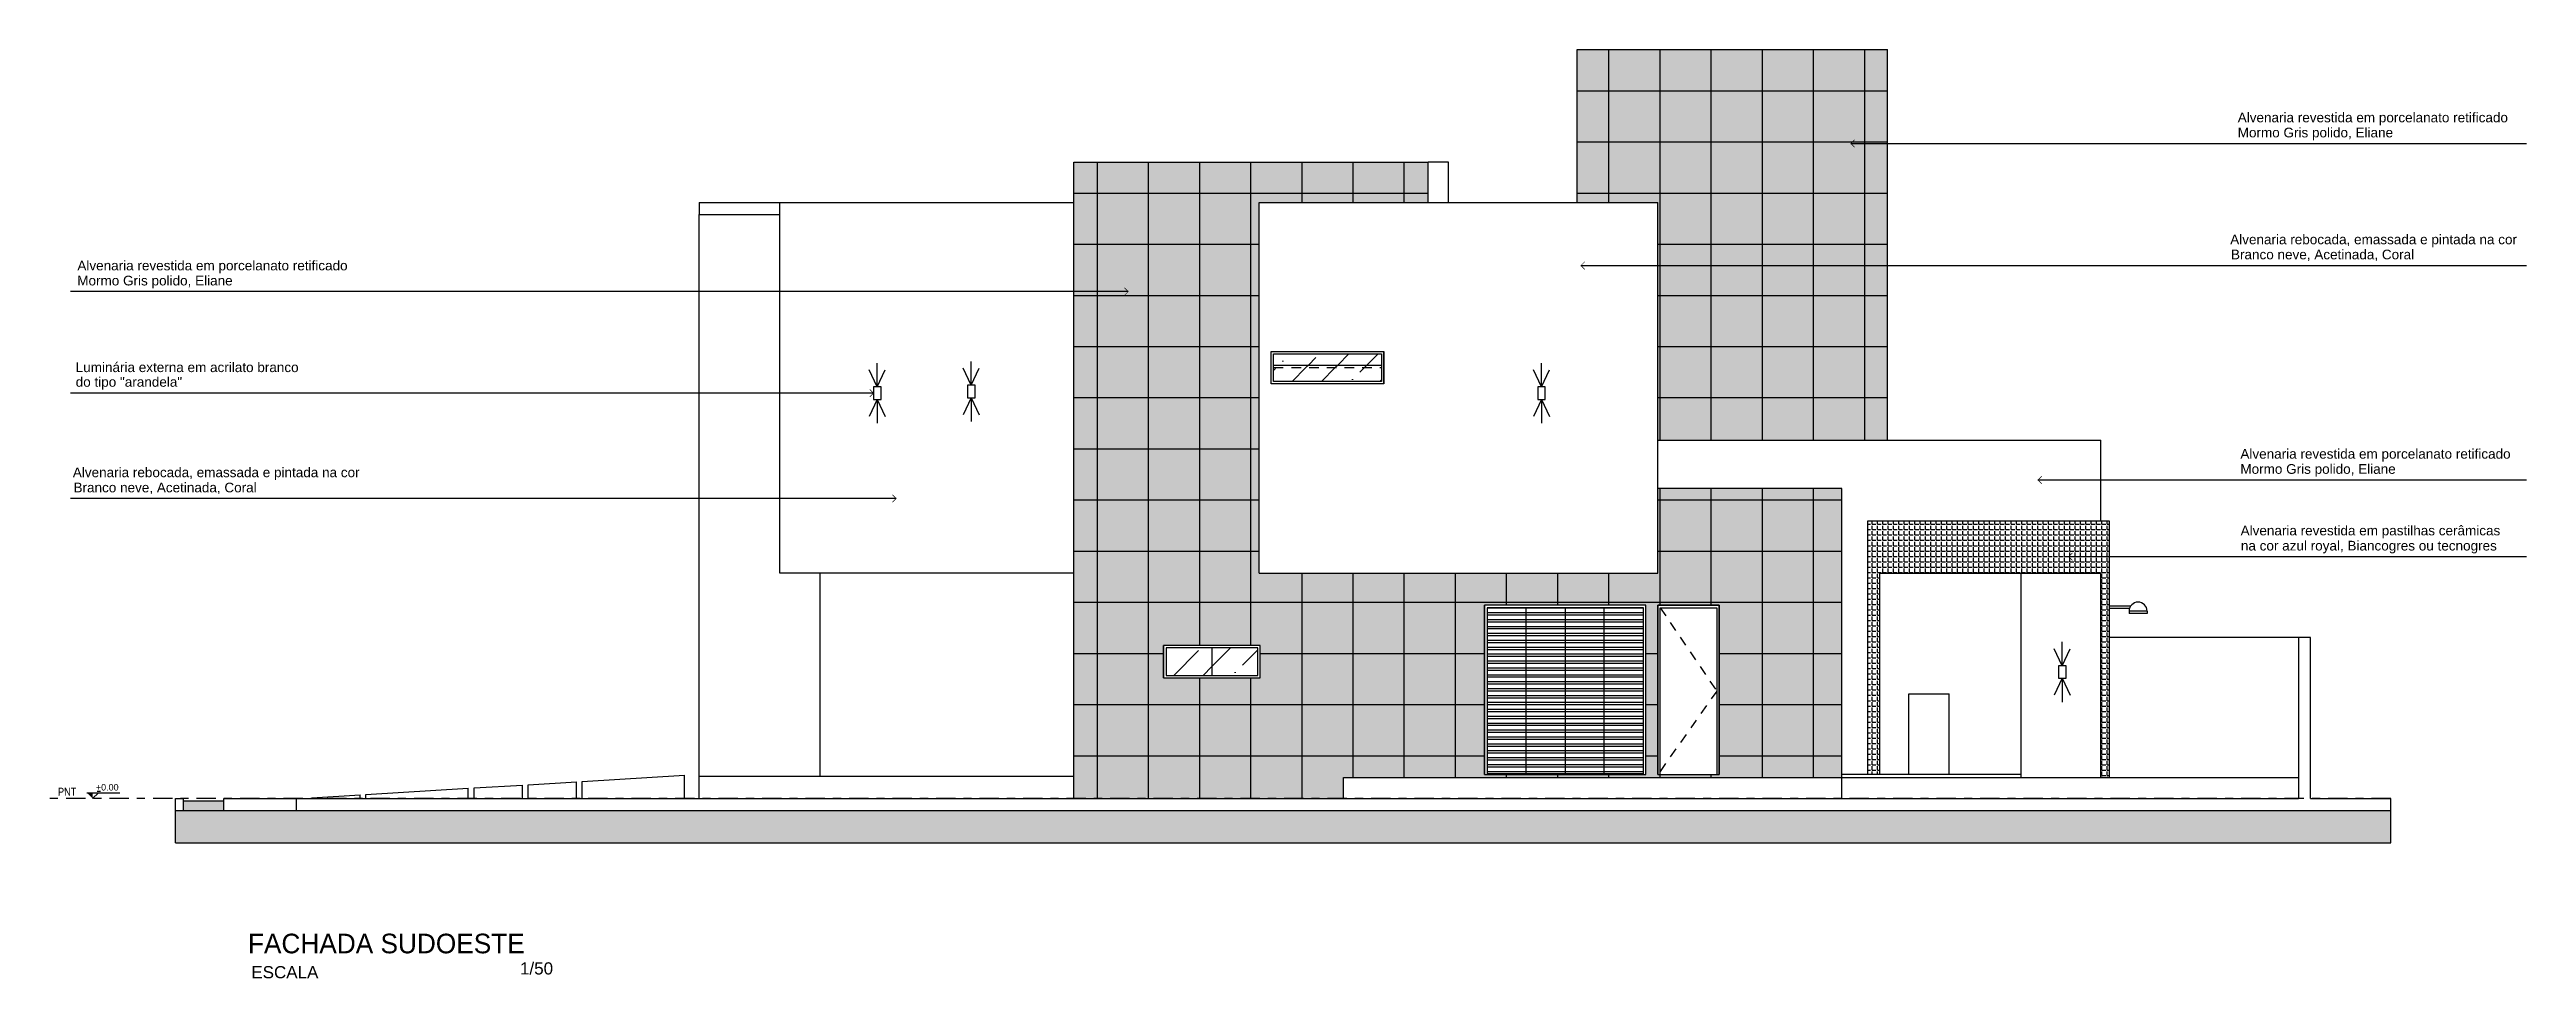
# Model space of a CAD drawing. Header units: millimetres. Extents: x 2150 to 2328, y 1207 to 1262.
# Drawn here: x 2226.61 to 2257.35, y 1249.98 to 1261.51 of the extents above; entities that cross this region are included whole.
import ezdxf

# ---------------------------------------------------------------- set-up
doc = ezdxf.new("R2010")
doc.units = ezdxf.units.MM
doc.header["$LTSCALE"] = 0.01
doc.linetypes.add('ACAD_ISO02W100', pattern=[15, 12, -3])
doc.linetypes.add('ACAD_ISO04W100', pattern=[30, 24, -3, 0, -3])
for name, color, linetype in [('Linha corte', 1, 'ACAD_ISO04W100'), ('LINHAS GERAIS', 7, 'Continuous'), ('LINHAS GERAIS.', 7, 'Continuous'), ('PAREDE CORTADA 0.6', 210, 'Continuous'), ('PAREDE CORTE 03', 151, 'Continuous'), ('PAREDE CORTE 04', 201, 'Continuous'), ('PAREDE CORTE 05', 50, 'Continuous'), ('TEXTO-02', 7, 'Continuous')]:
    doc.layers.add(name, color=color, linetype=linetype)
doc.layers.add('LINHA FINA       0.0', color=7, linetype='Continuous', lineweight=0)
doc.styles.add('100-AMBIENTE', font='ARIALN.TTF', dxfattribs={"height": 0.22})
doc.styles.add('ARIAL NARROW', font='ARIALN.TTF')
doc.styles.add('STYLE1', font='arial.ttf', dxfattribs={"height": 0.35})
doc.styles.add('Utsaah', font='', dxfattribs={"height": 0.147484})
doc.styles.get('Utsaah').set_extended_font_data('Utsaah')
doc.dimstyles.new('1-75', dxfattribs={"dimscale": 75, "dimtxt": 0.0017, "dimasz": 0.0011, "dimexe": 0.02, "dimexo": 0.04, "dimgap": 0.0008, "dimtad": 3, "dimzin": 4, "dimdsep": 46, "dimtxsty": 'ARIAL NARROW', "dimblk": 'ARCHTICK', "dimcen": 0.0013, "dimse1": 1, "dimse2": 1, "dimclrd": 256, "dimclre": 256, "dimclrt": 7, "dimaunit": 1, "dimadec": 1, "dimazin": 0, "dimtfac": 1, "dimtix": 1, "dimtmove": 2, "dimatfit": 3, "dimldrblk": 'SETA', "dimfxl": 0, "dimtolj": 1, "dimtzin": 4, "dimarcsym": 0})
pattern_1 = [(37.5, (55.849146, 143.398215), (-0.0021600422, 0.066070787), [0, -0.0521208, 0, -0.058293, 0, -0.05572125]), (7.5, (55.849146, 143.398215), (0.0606856432, 0.0967713886), [0, -0.0281178, 0, -0.0469773, 0, -0.01800225]), (327.5, (55.80697, 143.398215), (0.10678397, 0.0001940199), [0, -0.017145, 0, -0.061722, 0, -0.0805815]), (317.5, (55.80697, 143.39822), (0.103080121, 0.0300954586), [0, -0.0085725, 0, -0.0404622, 0, -0.0462915])]
pattern_2 = [(0, (55.84915, 143.3982), (0, 0.635), []), (90, (55.84915, 143.3982), (-0.635, 4e-17), [])]
pattern_3 = [(180, (-234.28117, -136.05323), (-1e-17, -0.085725), []), (180, (-234.30974, -136.02466), (-1e-17, -0.085725), [])]
pattern_4 = [(225, (55.84915, 143.39822), (-0.13638764, -0.500088013), [0.6429375, -0.1285875, 0, -0.1285875])]

msp = doc.modelspace()

# ---------------------------------------------------------------- texts
at = {"layer": 'LINHAS GERAIS', "style": 'Utsaah'}
msp.add_text('FACHADA SUDOESTE', height=0.24338, dxfattribs=at).set_placement((2229.07, 1250.29))
at = {"layer": 'LINHAS GERAIS.', "insert": (2226.711, 1252.345), "char_height": 0.1, "width": 1.79122, "attachment_point": 1, "rotation": 0.3453, "style": '100-AMBIENTE'}
msp.add_mtext('PNT', dxfattribs=at)
at = {"layer": 'TEXTO-02', "style": 'STYLE1'}
for s, height, p in [(' Mormo Gris polido, Eliane', 0.12, (2253.723, 1260.42)), ('Branco neve, Acetinada, Coral', 0.12, (2253.686, 1258.906)), (' Mormo Gris polido, Eliane', 0.12, (2226.905, 1258.582)), (' Mormo Gris polido, Eliane', 0.12, (2253.756, 1256.243)), ('Branco neve, Acetinada, Coral', 0.12, (2226.905, 1256.013)), ('na cor azul royal, Biancogres ou tecnogres', 0.12, (2253.809, 1255.291)), ('  1/50', 0.151, (2232.33, 1250.027)), ('ESCALA', 0.151, (2229.112, 1249.98))]:
    msp.add_text(s, height=height, dxfattribs=at).set_placement(p)
at = {"layer": 'TEXTO-02', "char_height": 0.12, "style": 'STYLE1'}
for s, insert, width, attachment_point in [('Alvenaria revestida em porcelanato retificado', (2257.124, 1260.727), 3.79024, 3), ('Alvenaria rebocada, emassada e pintada na cor', (2257.236, 1259.213), 3.79024, 3), ('Alvenaria revestida em porcelanato retificado', (2230.307, 1258.889), 3.79024, 3), ('Luminária externa em acrilato branco ', (2226.932, 1257.626), 3.28683, 1), ('do tipo "arandela"', (2226.932, 1257.444), 3.28683, 1), ('Alvenaria rebocada, emassada e pintada na cor', (2230.456, 1256.321), 3.79024, 3), ('Alvenaria revestida em porcelanato retificado', (2257.157, 1256.551), 3.79024, 3), ('Alvenaria revestida em pastilhas cerâmicas', (2257.029, 1255.599), 3.79024, 3)]:
    msp.add_mtext(s, dxfattribs=dict(at, insert=insert, width=width, attachment_point=attachment_point))
at = {"layer": 'TEXTO-02', "style": 'STYLE1'}
msp.add_attdef('+0.00', (2227.182, 1252.311), '0.00', height=0.08, dxfattribs=at)

# ---------------------------------------------------------------- blocks, each defined once
blk = doc.blocks.new('rthrt')
at = {"layer": 'LINHAS GERAIS.'}
for p, q in [((1953.063, 1191.355), (1952.964, 1191.566)), ((1953.063, 1191.355), (1953.063, 1191.65)), ((1953.063, 1191.355), (1953.162, 1191.566)), ((1953.063, 1191.2), (1952.964, 1190.989)), ((1953.063, 1191.2), (1953.162, 1190.989)), ((1953.063, 1191.2), (1953.063, 1190.905))]:
    blk.add_line(p, q, dxfattribs=at)
blk.add_lwpolyline([(1953.11, 1191.355), (1953.016, 1191.355), (1953.016, 1191.2), (1953.11, 1191.2)], close=True, dxfattribs=at)
blk = doc.blocks.new('_ArchTick')
at = {"color": 0, "linetype": 'ByBlock', "const_width": 0.15}
blk.add_lwpolyline([(-0.5, -0.5), (0.5, 0.5)], dxfattribs=at)
blk = doc.blocks.new('SETA')
at = {"color": 0}
blk.add_line((0, 0), (-1.5, 0), dxfattribs=at)
at = {"color": 0, "const_width": 0.1}
blk.add_lwpolyline([(-0.57, 0.57), (0, 0), (-0.57, -0.57)], dxfattribs=at)

# ---------------------------------------------------------------- hatches: boundary and pattern name
at = {"layer": 'LINHA FINA       0.0'}
h = msp.add_hatch(dxfattribs=at)
h.set_pattern_fill('ANSI36', color=252, scale=0.081, angle=180)
h.set_pattern_definition(pattern_4)
h.paths.add_polyline_path([(2243.142, 1257.594), (2243.142, 1257.731), (2241.802, 1257.731), (2241.802, 1257.594)])
h = msp.add_hatch(dxfattribs=at)
h.set_pattern_fill('ANSI36', color=252, scale=0.081, angle=180)
h.set_pattern_definition(pattern_4)
h.paths.add_polyline_path([(2243.142, 1257.594), (2241.802, 1257.594), (2241.802, 1257.561), (2243.142, 1257.561)])
h = msp.add_hatch(dxfattribs=at)
h.set_pattern_fill('ANSI36', color=252, scale=0.081, angle=180)
h.set_pattern_definition(pattern_4)
h.paths.add_polyline_path([(2241.802, 1257.561), (2241.802, 1257.391), (2243.142, 1257.391), (2243.142, 1257.561)])
h = msp.add_hatch(dxfattribs=at)
h.set_pattern_fill('ANSI36', color=252, scale=0.081, angle=180)
h.set_pattern_definition(pattern_4)
h.paths.add_polyline_path([(2240.467, 1254.081), (2240.467, 1253.741), (2241.037, 1253.741), (2241.037, 1254.081)])
h = msp.add_hatch(dxfattribs=at)
h.set_pattern_fill('ANSI36', color=252, scale=0.081, angle=180)
h.set_pattern_definition(pattern_4)
h.paths.add_polyline_path([(2241.037, 1254.081), (2241.037, 1253.741), (2241.607, 1253.741), (2241.607, 1254.081)])
at = {"layer": 'LINHAS GERAIS'}
h = msp.add_hatch(dxfattribs=at)
h.set_pattern_fill('AR-SAND', color=252, scale=0.00135)
h.set_pattern_definition(pattern_1)
h.paths.add_polyline_path([(2245.572, 1259.611), (2246.572, 1259.611), (2246.572, 1256.661), (2249.422, 1256.661), (2249.422, 1261.511), (2245.572, 1261.511)])
h = msp.add_hatch(dxfattribs=at)
h.set_pattern_fill('NET', color=250, scale=0.2)
h.set_pattern_definition(pattern_2)
h.paths.add_polyline_path([(2245.572, 1259.611), (2246.572, 1259.611), (2246.572, 1256.661), (2249.422, 1256.661), (2249.422, 1261.511), (2245.572, 1261.511)])
h = msp.add_hatch(dxfattribs=at)
h.set_pattern_fill('AR-SAND', color=252, scale=0.00135)
h.set_pattern_definition(pattern_1)
h.paths.add_polyline_path([(2239.322, 1260.111), (2239.322, 1252.211), (2242.67, 1252.211), (2242.67, 1252.471), (2248.857, 1252.471), (2248.857, 1256.061), (2246.572, 1256.061), (2246.572, 1255.011), (2241.622, 1255.011), (2241.622, 1259.611), (2243.72, 1259.611), (2243.72, 1260.111)])
h.paths.add_polyline_path([(2241.637, 1254.111), (2241.637, 1253.711), (2240.437, 1253.711), (2240.437, 1254.111)], flags=16)
h.paths.add_polyline_path([(2241.607, 1254.081), (2241.607, 1253.741), (2240.467, 1253.741), (2240.467, 1254.081)], flags=0)
h.paths.add_polyline_path([(2244.421, 1254.611), (2246.422, 1254.611), (2246.422, 1252.511), (2244.421, 1252.511)], flags=16)
h.paths.add_polyline_path([(2246.572, 1254.611), (2247.332, 1254.611), (2247.332, 1252.511), (2246.572, 1252.511)], flags=16)
h.paths.add_polyline_path([(2246.602, 1254.581), (2247.302, 1254.581), (2247.302, 1253.546), (2246.602, 1252.553)], flags=0)
h = msp.add_hatch(dxfattribs=at)
h.set_pattern_fill('NET', color=250, scale=0.2)
h.set_pattern_definition(pattern_2)
h.paths.add_polyline_path([(2239.322, 1252.211), (2242.67, 1252.211), (2242.67, 1252.471), (2248.857, 1252.471), (2248.857, 1256.061), (2246.572, 1256.061), (2246.572, 1255.011), (2241.622, 1255.011), (2241.622, 1259.611), (2243.72, 1259.611), (2243.72, 1260.111), (2239.322, 1260.111)])
h.paths.add_polyline_path([(2240.437, 1254.111), (2241.637, 1254.111), (2241.637, 1253.711), (2240.437, 1253.711)], flags=16)
h.paths.add_polyline_path([(2240.467, 1254.081), (2241.607, 1254.081), (2241.607, 1253.741), (2240.467, 1253.741)], flags=0)
h.paths.add_polyline_path([(2244.421, 1254.611), (2246.422, 1254.611), (2246.422, 1252.511), (2244.421, 1252.511)], flags=16)
h.paths.add_polyline_path([(2246.572, 1254.611), (2247.332, 1254.611), (2247.332, 1252.511), (2246.572, 1252.511)], flags=16)
h.paths.add_polyline_path([(2246.602, 1254.581), (2247.302, 1254.581), (2247.302, 1253.546), (2246.602, 1252.553)], flags=0)
h = msp.add_hatch(dxfattribs=at)
h.set_pattern_fill('ANGLE', color=5, scale=0.0095)
h.set_pattern_definition([(0, (55.849146, 143.398215), (0, 0.0663575), [0.04826, -0.0180975]), (90, (55.849146, 143.398215), (-0.0663575, 4e-18), [0.04826, -0.0180975])])
h.paths.add_polyline_path([(2252.072, 1255.011), (2252.072, 1252.471), (2252.172, 1252.471), (2252.172, 1255.661), (2249.178, 1255.661), (2249.178, 1252.511), (2249.328, 1252.511), (2249.328, 1255.011)])
h = msp.add_hatch(dxfattribs=at)
h.set_pattern_fill('ANSI32', color=8, scale=0.009, angle=135)
h.set_pattern_definition(pattern_3)
h.paths.add_polyline_path([(2244.936, 1254.581), (2244.451, 1254.581), (2244.451, 1252.511), (2244.936, 1252.511)])
h = msp.add_hatch(dxfattribs=at)
h.set_pattern_fill('ANSI32', color=8, scale=0.009, angle=135)
h.set_pattern_definition(pattern_3)
h.paths.add_polyline_path([(2244.936, 1252.511), (2245.421, 1252.511), (2245.421, 1254.581), (2244.936, 1254.581)])
h = msp.add_hatch(dxfattribs=at)
h.set_pattern_fill('ANSI32', color=8, scale=0.009, angle=135)
h.set_pattern_definition(pattern_3)
h.paths.add_polyline_path([(2245.421, 1252.511), (2245.906, 1252.511), (2245.906, 1254.581), (2245.421, 1254.581)])
h = msp.add_hatch(dxfattribs=at)
h.set_pattern_fill('ANSI32', color=8, scale=0.009, angle=135)
h.set_pattern_definition(pattern_3)
h.paths.add_polyline_path([(2245.906, 1252.511), (2246.392, 1252.511), (2246.392, 1254.581), (2245.906, 1254.581)])
h = msp.add_hatch(color=8, dxfattribs=at)
h.dxf.hatch_style = 1
h.paths.add_polyline_path([(2228.172, 1252.061), (2228.172, 1251.661), (2255.672, 1251.661), (2255.672, 1252.061)])
h = msp.add_hatch(color=86, dxfattribs=at)
h.dxf.hatch_style = 1
h.paths.add_polyline_path([(2228.772, 1252.185), (2228.272, 1252.185), (2228.272, 1252.061), (2228.772, 1252.061)])

# ---------------------------------------------------------------- linework, layer by layer
for p, q in [((2227.069, 1252.284), (2227.479, 1252.284)), ((2227.142, 1252.211), (2227.216, 1252.284))]:
    msp.add_line(p, q)
msp.add_solid([(2227.142, 1252.211), (2227.142, 1252.284), (2227.069, 1252.284)])
at = {"layer": 'Linha corte'}
msp.add_line((2255.672, 1252.211), (2226.607, 1252.211), dxfattribs=at)
at = {"layer": 'LINHAS GERAIS'}
for p, q in [((2245.572, 1261.511), (2249.422, 1261.511)), ((2245.572, 1259.611), (2245.572, 1261.511)), ((2249.422, 1256.661), (2249.422, 1261.511)), ((2243.972, 1260.111), (2243.72, 1260.111)), ((2243.972, 1259.611), (2243.972, 1260.111)), ((2234.672, 1252.491), (2234.672, 1259.461)), ((2241.772, 1257.361), (2241.772, 1257.761)), ((2241.802, 1257.594), (2243.142, 1257.594)), ((2243.172, 1257.361), (2243.172, 1257.761)), ((2246.422, 1254.611), (2244.421, 1254.611)), ((2244.421, 1252.511), (2244.421, 1254.611)), ((2244.936, 1252.511), (2244.936, 1254.581)), ((2245.421, 1254.581), (2245.421, 1252.511)), ((2245.906, 1252.511), (2245.906, 1254.581)), ((2246.422, 1252.511), (2246.422, 1254.611)), ((2247.332, 1254.611), (2246.572, 1254.611)), ((2246.572, 1254.611), (2246.572, 1252.511)), ((2247.332, 1252.511), (2247.332, 1254.611)), ((2252.172, 1254.576), (2252.427, 1254.576)), ((2252.644, 1254.538), (2252.421, 1254.538)), ((2252.421, 1254.538), (2252.421, 1254.508)), ((2252.644, 1254.508), (2252.421, 1254.508)), ((2252.644, 1254.538), (2252.644, 1254.508)), ((2254.522, 1254.211), (2252.172, 1254.211)), ((2240.437, 1253.711), (2240.437, 1254.111)), ((2241.637, 1253.711), (2241.637, 1254.111)), ((2249.686, 1252.511), (2249.686, 1253.511)), ((2249.686, 1253.511), (2250.186, 1253.511)), ((2250.186, 1252.511), (2250.186, 1253.511)), ((2230.534, 1252.262), (2231.805, 1252.339)), ((2231.805, 1252.211), (2231.805, 1252.339)), ((2231.877, 1252.343), (2232.477, 1252.379)), ((2231.877, 1252.211), (2231.877, 1252.343)), ((2232.477, 1252.211), (2232.477, 1252.379)), ((2232.548, 1252.383), (2233.148, 1252.419)), ((2232.548, 1252.211), (2232.548, 1252.383)), ((2233.148, 1252.211), (2233.148, 1252.419)), ((2233.22, 1252.424), (2234.491, 1252.5)), ((2233.22, 1252.211), (2233.22, 1252.424)), ((2234.491, 1252.211), (2234.491, 1252.5)), ((2242.67, 1252.211), (2242.67, 1252.471)), ((2242.67, 1252.471), (2254.522, 1252.471)), ((2244.421, 1252.511), (2246.422, 1252.511)), ((2246.572, 1252.511), (2247.332, 1252.511)), ((2251.081, 1252.511), (2248.857, 1252.511)), ((2227.197, 1252.303), (2227.238, 1252.303)), ((2228.272, 1252.185), (2228.772, 1252.185)), ((2229.862, 1252.222), (2230.462, 1252.258)), ((2229.862, 1252.211), (2229.862, 1252.222)), ((2230.462, 1252.211), (2230.462, 1252.258)), ((2230.534, 1252.211), (2230.534, 1252.262))]:
    msp.add_line(p, q, dxfattribs=at)
at = {"layer": 'LINHAS GERAIS', "linetype": 'ACAD_ISO02W100'}
msp.add_line((2241.802, 1257.561), (2243.142, 1257.561), dxfattribs=at)
at = {"layer": 'LINHAS GERAIS'}
for points in [[(2241.772, 1257.761), (2243.172, 1257.761), (2243.172, 1257.361), (2241.772, 1257.361)], [(2241.802, 1257.731), (2243.142, 1257.731), (2243.142, 1257.391), (2241.802, 1257.391)], [(2240.437, 1253.711), (2241.637, 1253.711), (2241.637, 1254.111), (2240.437, 1254.111)], [(2240.467, 1253.741), (2241.607, 1253.741), (2241.607, 1254.081), (2240.467, 1254.081)]]:
    msp.add_lwpolyline(points, close=True, dxfattribs=at)
for points in [[(2246.422, 1252.511), (2246.422, 1254.611), (2244.421, 1254.611), (2244.421, 1252.511)], [(2246.392, 1252.511), (2246.392, 1254.581), (2244.451, 1254.581), (2244.451, 1252.511)], [(2246.572, 1252.511), (2246.572, 1254.611), (2247.332, 1254.611), (2247.332, 1252.511)], [(2246.602, 1252.511), (2246.602, 1254.581), (2247.302, 1254.581), (2247.302, 1252.511)], [(2252.438, 1254.598), (2252.172, 1254.598), (2252.172, 1254.576), (2252.427, 1254.576)], [(2241.037, 1254.081), (2241.037, 1253.741)]]:
    msp.add_lwpolyline(points, dxfattribs=at)
at = {"layer": 'LINHAS GERAIS', "linetype": 'ACAD_ISO02W100'}
msp.add_lwpolyline([(2246.602, 1254.581), (2247.302, 1253.546), (2246.572, 1252.511)], dxfattribs=at)
at = {"layer": 'LINHAS GERAIS'}
msp.add_arc((2252.533, 1254.538), 0.112, 0, 180, dxfattribs=at)
at = {"layer": 'PAREDE CORTADA 0.6'}
for p, q in [((2241.622, 1255.011), (2241.622, 1259.611)), ((2241.622, 1259.611), (2246.572, 1259.611)), ((2246.572, 1255.011), (2246.572, 1259.611)), ((2241.622, 1255.011), (2246.572, 1255.011)), ((2254.672, 1254.211), (2254.522, 1254.211)), ((2254.522, 1254.211), (2254.522, 1252.211)), ((2254.672, 1252.211), (2254.672, 1254.211)), ((2228.172, 1252.211), (2228.272, 1252.211)), ((2228.172, 1251.661), (2228.172, 1252.211)), ((2228.172, 1252.061), (2255.672, 1252.061)), ((2228.272, 1252.061), (2228.272, 1252.211)), ((2228.772, 1252.211), (2254.522, 1252.211)), ((2228.772, 1252.061), (2228.772, 1252.211)), ((2229.672, 1252.061), (2229.672, 1252.211)), ((2254.672, 1252.211), (2255.672, 1252.211)), ((2255.672, 1251.661), (2255.672, 1252.211)), ((2228.172, 1251.661), (2255.672, 1251.661))]:
    msp.add_line(p, q, dxfattribs=at)
at = {"layer": 'PAREDE CORTE 03'}
for p, q in [((2234.672, 1259.611), (2235.672, 1259.611)), ((2234.672, 1259.611), (2234.672, 1259.461)), ((2234.672, 1259.461), (2235.672, 1259.461)), ((2246.572, 1256.661), (2252.072, 1256.661)), ((2252.072, 1255.661), (2252.072, 1256.661)), ((2236.172, 1252.491), (2236.172, 1255.011)), ((2251.081, 1252.471), (2251.081, 1255.011))]:
    msp.add_line(p, q, dxfattribs=at)
at = {"layer": 'PAREDE CORTE 04'}
for p, q in [((2235.672, 1255.011), (2235.672, 1259.611)), ((2235.672, 1259.611), (2239.322, 1259.611)), ((2249.178, 1252.511), (2249.178, 1255.661)), ((2249.178, 1255.661), (2252.172, 1255.661)), ((2252.172, 1255.661), (2252.172, 1252.471)), ((2239.322, 1255.011), (2235.672, 1255.011)), ((2249.328, 1255.011), (2252.072, 1255.011)), ((2249.328, 1252.511), (2249.328, 1255.011)), ((2252.072, 1252.471), (2252.072, 1255.011))]:
    msp.add_line(p, q, dxfattribs=at)
at = {"layer": 'PAREDE CORTE 05'}
for p, q in [((2239.322, 1252.211), (2239.322, 1260.111)), ((2239.322, 1260.111), (2243.72, 1260.111)), ((2243.72, 1259.611), (2243.72, 1260.111)), ((2248.857, 1256.061), (2246.572, 1256.061)), ((2248.857, 1252.211), (2248.857, 1256.061)), ((2234.672, 1252.211), (2234.672, 1252.491)), ((2234.672, 1252.491), (2239.322, 1252.491))]:
    msp.add_line(p, q, dxfattribs=at)

# ---------------------------------------------------------------- block references
at = {"layer": 'LINHAS GERAIS'}
for p in [(283.819, 65.967), (284.986, 65.988), (292.064, 65.967), (298.528, 62.505)]:
    msp.add_blockref('rthrt', p, dxfattribs=at)

msp.set_redraw_order([(e.dxf.handle, doc.entitydb.next_handle()) for e in msp.query("TEXT MTEXT ATTDEF DIMENSION ARC_DIMENSION")])  # texts and dimensions are drawn at this point

# ---------------------------------------------------------------- leaders
at = {"layer": 'LINHAS GERAIS'}
for points in [[(2248.967, 1260.344), (2257.354, 1260.344)], [(2245.617, 1258.829), (2257.354, 1258.829)], [(2239.998, 1258.506), (2226.866, 1258.506)], [(2236.835, 1257.245), (2226.866, 1257.245)], [(2251.29, 1256.167), (2257.354, 1256.167)], [(2237.116, 1255.937), (2226.866, 1255.937)], [(2251.671, 1255.215), (2257.354, 1255.215)]]:
    msp.add_leader(points, dimstyle='1-75', override={"dimgap": 0.0008, "dimtad": 0}, dxfattribs=at)

doc.saveas('drawing.dxf')
